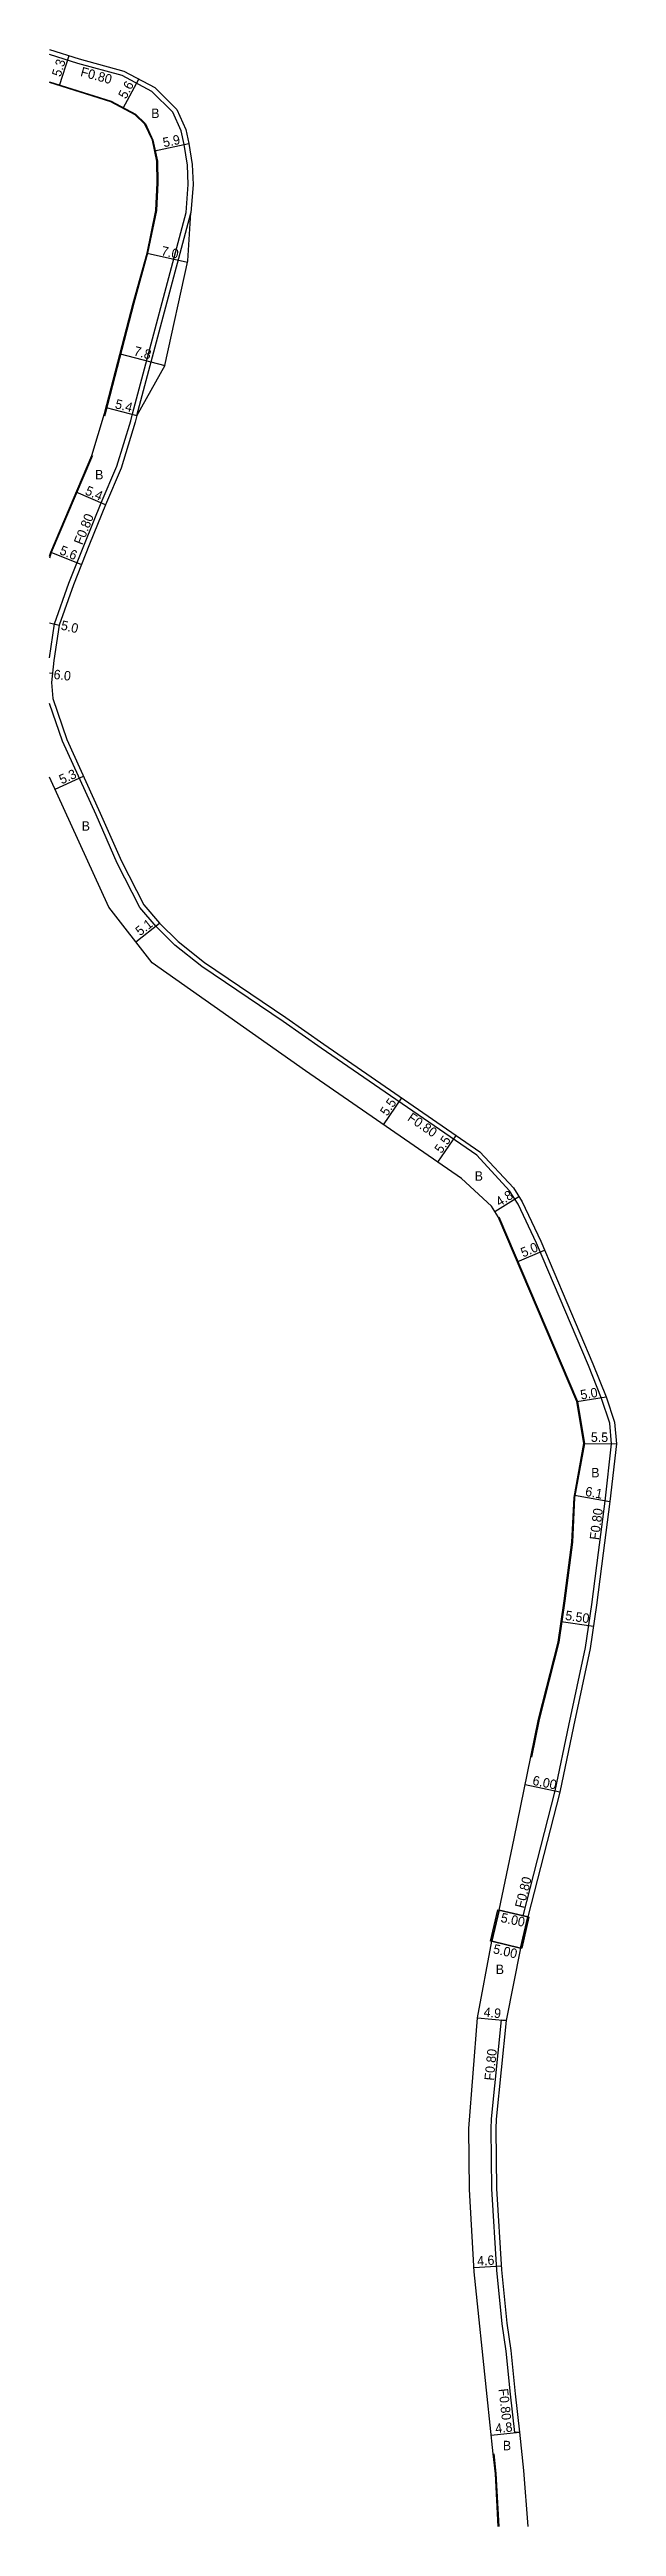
# Model space of a CAD drawing. Header units: metres. Extents: x -8000 to -4000, y -105000 to -102000.
# Drawn here: x -7200 to -7104.2, y -103200 to -102781.2 of the extents above; entities that cross this region are included whole.
import ezdxf

# ---------------------------------------------------------------- set-up
doc = ezdxf.new("R2010")
doc.units = ezdxf.units.M
doc.header["$LTSCALE"] = 2.5
for name, color, linetype in [('側溝・桝', 7, 'Continuous'), ('幅員', 7, 'Continuous'), ('歩道・分離帯・安全施設', 7, 'Continuous'), ('舗装', 7, 'Continuous'), ('道路', 7, 'Continuous')]:
    doc.layers.add(name, color=color, linetype=linetype)
doc.styles.get("Standard").update_dxf_attribs({"font": ''})
doc.styles.get('Standard').set_extended_font_data('@MS PGothic')

msp = doc.modelspace()

# ---------------------------------------------------------------- texts
at = {"layer": '側溝・桝'}
for rotation, p in [(344.717, (-7194.89, -102785.69)), (68.207, (-7194.47, -102865.09)), (325.451, (-7139.64, -102962.18)), (82.6867, (-7107.16, -103033.28)), (75.6177, (-7119.84, -103095.58)), (84.2397, (-7124.94, -103124.67)), (276.131, (-7124.12, -103176.77))]:
    msp.add_text('F0.80', height=1.6, rotation=rotation, dxfattribs=at).set_placement(p)
at = {"layer": '幅員'}
for s, rotation, p in [('5.3', 72.5262, (-7198.13, -102785.95)), ('5.6', 61.7352, (-7187.08, -102789.7)), ('5.9', 11.7934, (-7180.67, -102797.77)), ('7.0', 348, (-7181.23, -102816.01)), ('7.8', 345.4039, (-7185.88, -102832.91)), ('5.4', 345.3989, (-7189.04, -102841.85)), ('5.4', 336.8991, (-7194.12, -102856.4)), ('5.6', 338.1592, (-7198.44, -102866.51)), ('5.0', 346.9154, (-7198.19, -102879.28)), ('6.0', 353.6467, (-7199.38, -102887.64)), ('5.3', 24.4553, (-7197.94, -102905.49)), ('5.1', 37.9769, (-7184.7, -102931.16)), ('5.5', 55.451, (-7142.95, -102961.66)), ('5.5', 55.4506, (-7133.76, -102967.98)), ('4.8', 32.258, (-7123.97, -102976.9)), ('5.0', 23.0829, (-7119.96, -102985.46)), ('5.0', 9.4317, (-7110.16, -103009.49)), ('5.5', 359.5882, (-7108.52, -103016.63)), ('6.1', 349.6149, (-7109.57, -103025.74)), ('5.50', 351.8596, (-7112.93, -103046.72)), ('6.00', 348.3217, (-7118.48, -103074.6)), ('5.00', 348.1933, (-7123.85, -103097.8)), ('5.00', 346.8637, (-7125.15, -103103.07)), ('4.9', 354.4622, (-7126.69, -103113.8)), ('4.6', 3.4458, (-7127.69, -103155.92)), ('4.8', 6.131, (-7124.6, -103184.24))]:
    msp.add_text(s, height=1.6, rotation=rotation, dxfattribs=at).set_placement(p)
at = {"layer": '舗装'}
for p in [(-7182.83, -102792.81), (-7192.3, -102853.92), (-7194.57, -102913.3), (-7128.16, -102972.48), (-7108.46, -103022.64), (-7124.6, -103106.61), (-7123.4, -103187.12)]:
    msp.add_text('B', height=1.6, dxfattribs=at).set_placement(p)

# ---------------------------------------------------------------- linework, layer by layer
at = {"layer": '側溝・桝'}
for points in [[(-7176.94, -102808.78), (-7176.55, -102804.05), (-7176.69, -102800.79), (-7177.26, -102797.29), (-7177.75, -102794.98), (-7179.18, -102791.85), (-7182.71, -102788.33), (-7187.74, -102785.62), (-7195.24, -102783.58), (-7200, -102782.08)], [(-7185.97, -102842.81), (-7176.94, -102808.78)], [(-7185.23, -102843.1), (-7176.14, -102808.91)], [(-7200, -102884.08), (-7199.16, -102878.33), (-7196.73, -102871.47), (-7193.97, -102864.58), (-7191.29, -102857.89), (-7188.61, -102851.68), (-7186.29, -102844.01), (-7185.97, -102842.81)], [(-7119.17, -103096.95), (-7119.95, -103096.75), (-7114.53, -103075.63), (-7112.25, -103064.58), (-7109.42, -103051.41), (-7108.38, -103044.14), (-7107.21, -103035.35), (-7106.09, -103026.64), (-7105.01, -103016.96), (-7105.32, -103013.46), (-7106.7, -103009.29), (-7108.92, -103003.73), (-7117.73, -102983.04), (-7120.83, -102976.44), (-7122.25, -102974.18), (-7127.79, -102968.18), (-7154.08, -102950.07), (-7160.51, -102945.54), (-7174.26, -102936.26), (-7178.81, -102932.64), (-7182.01, -102929.5), (-7184.75, -102926.27), (-7188.57, -102918.81), (-7192.15, -102910.65), (-7197.84, -102898.15), (-7200, -102891.78)], [(-7120.59, -103184.05), (-7121.38, -103184.14), (-7122.08, -103177.63), (-7122.83, -103170.37), (-7123.51, -103165.72), (-7124.44, -103156.66), (-7125.27, -103142.91), (-7125.36, -103132.76), (-7125.3, -103131.08), (-7123.61, -103114.35), (-7122.81, -103114.43)]]:
    msp.add_lwpolyline(points, dxfattribs=at)
at = {"layer": '幅員'}
for points in [[(-7198.3, -102787.33), (-7196.71, -102782.27)], [(-7187.58, -102791.16), (-7184.93, -102786.23)], [(-7182.25, -102798.35), (-7176.48, -102797.15)], [(-7183.53, -102815.67), (-7176.7, -102817.17)], [(-7188.09, -102832.67), (-7180.54, -102834.64)], [(-7190.45, -102841.74), (-7185.23, -102843.1)], [(-7190.56, -102858.2), (-7195.49, -102856.09)], [(-7199.8, -102866.23), (-7194.6, -102868.31)], [(-7200, -102878.15), (-7198.38, -102878.53)], [(-7200, -102886.64), (-7199.5, -102886.69)], [(-7199.08, -102906.28), (-7194.26, -102904.09)], [(-7185.44, -102932.09), (-7181.42, -102928.95)], [(-7143.58, -102963.01), (-7140.46, -102958.48)], [(-7134.39, -102969.34), (-7131.27, -102964.81)], [(-7124.76, -102977.7), (-7120.7, -102975.14)], [(-7120.97, -102986.17), (-7116.37, -102984.21)], [(-7110.88, -103009.83), (-7105.95, -103009.01)], [(-7109.7, -103016.93), (-7104.2, -103016.97)], [(-7111.3, -103025.64), (-7105.3, -103026.74)], [(-7113.53, -103046.99), (-7108.09, -103047.77)], [(-7113.76, -103075.83), (-7119.64, -103074.62)], [(-7119.17, -103096.95), (-7124.04, -103095.81)], [(-7125.27, -103101.07), (-7120.4, -103102.21)], [(-7127.69, -103113.99), (-7122.82, -103114.46)], [(-7128.27, -103156.21), (-7123.68, -103155.93)], [(-7125.36, -103184.57), (-7120.59, -103184.05)]]:
    msp.add_lwpolyline(points, dxfattribs=at)
at = {"layer": '歩道・分離帯・安全施設'}
for points in [[(-7200, -102786.69), (-7189.59, -102789.97), (-7185.48, -102792.18), (-7183.79, -102793.78), (-7182.53, -102796.55), (-7181.78, -102800.12), (-7181.7, -102803.78), (-7181.93, -102808.45), (-7183.44, -102815.69), (-7185.76, -102824.14), (-7190.62, -102842.8), (-7190.74, -102843.2)], [(-7192.74, -102849.9), (-7192.89, -102850.24), (-7199.71, -102866.27), (-7200, -102867.21)], [(-7124.09, -102978.57), (-7110.78, -103009.8), (-7109.6, -103016.93), (-7111.27, -103026.05), (-7111.62, -103033.59), (-7112.94, -103043.52), (-7113.94, -103050.51), (-7117.25, -103063.56), (-7118.56, -103069.92)], [(-7124.92, -103187.71), (-7124.56, -103191.07), (-7124.08, -103200)]]:
    msp.add_lwpolyline(points, dxfattribs=at)
at = {"layer": '道路'}
for points in [[(-7200, -102781.24), (-7195.01, -102782.81), (-7187.44, -102784.88), (-7182.23, -102787.68), (-7178.51, -102791.39), (-7176.98, -102794.73), (-7176.48, -102797.15), (-7175.89, -102800.7), (-7175.75, -102804.07), (-7176.14, -102808.87)], [(-7192.83, -102849.86), (-7190.72, -102842.78), (-7185.86, -102824.11), (-7183.53, -102815.67), (-7182.03, -102808.43), (-7181.8, -102803.77), (-7181.88, -102800.13), (-7182.62, -102796.58), (-7183.88, -102793.84), (-7185.54, -102792.26), (-7189.63, -102790.06), (-7200, -102786.79)], [(-7180.54, -102834.64), (-7176.65, -102816.94), (-7176.14, -102808.87)], [(-7180.54, -102834.64), (-7185.23, -102843.1), (-7185.52, -102844.23), (-7187.88, -102852), (-7190.56, -102858.2), (-7193.23, -102864.88), (-7195.98, -102871.75), (-7198.38, -102878.53), (-7199.26, -102884.54), (-7199.67, -102888.25), (-7199.44, -102890.95), (-7197.09, -102897.86), (-7191.42, -102910.32), (-7187.84, -102918.46), (-7184.08, -102925.83), (-7181.42, -102928.95), (-7178.28, -102932.04), (-7173.79, -102935.61), (-7160.05, -102944.88), (-7153.63, -102949.41), (-7127.26, -102967.57), (-7121.61, -102973.69), (-7120.13, -102976.05), (-7117, -102982.71), (-7108.18, -103003.42), (-7105.95, -103009.01), (-7104.53, -103013.3), (-7104.2, -103016.97), (-7105.3, -103026.74), (-7106.42, -103035.45), (-7107.59, -103044.25), (-7108.63, -103051.55), (-7111.47, -103064.75), (-7113.76, -103075.83), (-7119.17, -103096.95), (-7120.4, -103102.21)], [(-7200, -102866.87), (-7199.8, -102866.23), (-7192.83, -102849.86)], [(-7124.19, -102978.61), (-7125.34, -102976.78), (-7130.38, -102972.1), (-7156.77, -102953.93), (-7182.66, -102935.66), (-7190, -102926.25), (-7200, -102904.26)], [(-7118.66, -103069.9), (-7117.35, -103063.54), (-7114.03, -103050.49), (-7113.03, -103043.5), (-7111.72, -103033.58), (-7111.37, -103026.04), (-7109.7, -103016.93), (-7110.88, -103009.83), (-7124.19, -102978.61)], [(-7124.04, -103095.81), (-7121.51, -103083.67), (-7118.66, -103069.9)], [(-7125.02, -103187.72), (-7126.06, -103178.05), (-7128.23, -103156.97), (-7129.06, -103143.04), (-7129.16, -103132.71), (-7127.69, -103113.99), (-7125.27, -103101.07), (-7124.04, -103095.81)], [(-7120.4, -103102.21), (-7122.82, -103114.46), (-7124.5, -103131.14), (-7124.56, -103132.77), (-7124.47, -103142.88), (-7123.64, -103156.6), (-7122.71, -103165.62), (-7122.03, -103170.27), (-7121.29, -103177.55), (-7120.59, -103184.05), (-7119.89, -103190.56), (-7119.17, -103200)], [(-7124.18, -103200), (-7124.66, -103191.08), (-7125.02, -103187.72)]]:
    msp.add_lwpolyline(points, dxfattribs=at)
for points in [[(-7125.27, -103101.07), (-7125.46, -103101.02), (-7124.24, -103095.77), (-7124.04, -103095.81)], [(-7124.04, -103095.81), (-7119.17, -103096.95), (-7120.4, -103102.21), (-7125.27, -103101.07)], [(-7119.17, -103096.95), (-7118.98, -103096.99), (-7120.21, -103102.25), (-7120.4, -103102.21)]]:
    msp.add_lwpolyline(points, close=True, dxfattribs=at)

msp.set_redraw_order([(e.dxf.handle, doc.entitydb.next_handle()) for e in msp.query("TEXT MTEXT ATTDEF DIMENSION ARC_DIMENSION")])  # texts and dimensions are drawn at this point

doc.saveas('drawing.dxf')
